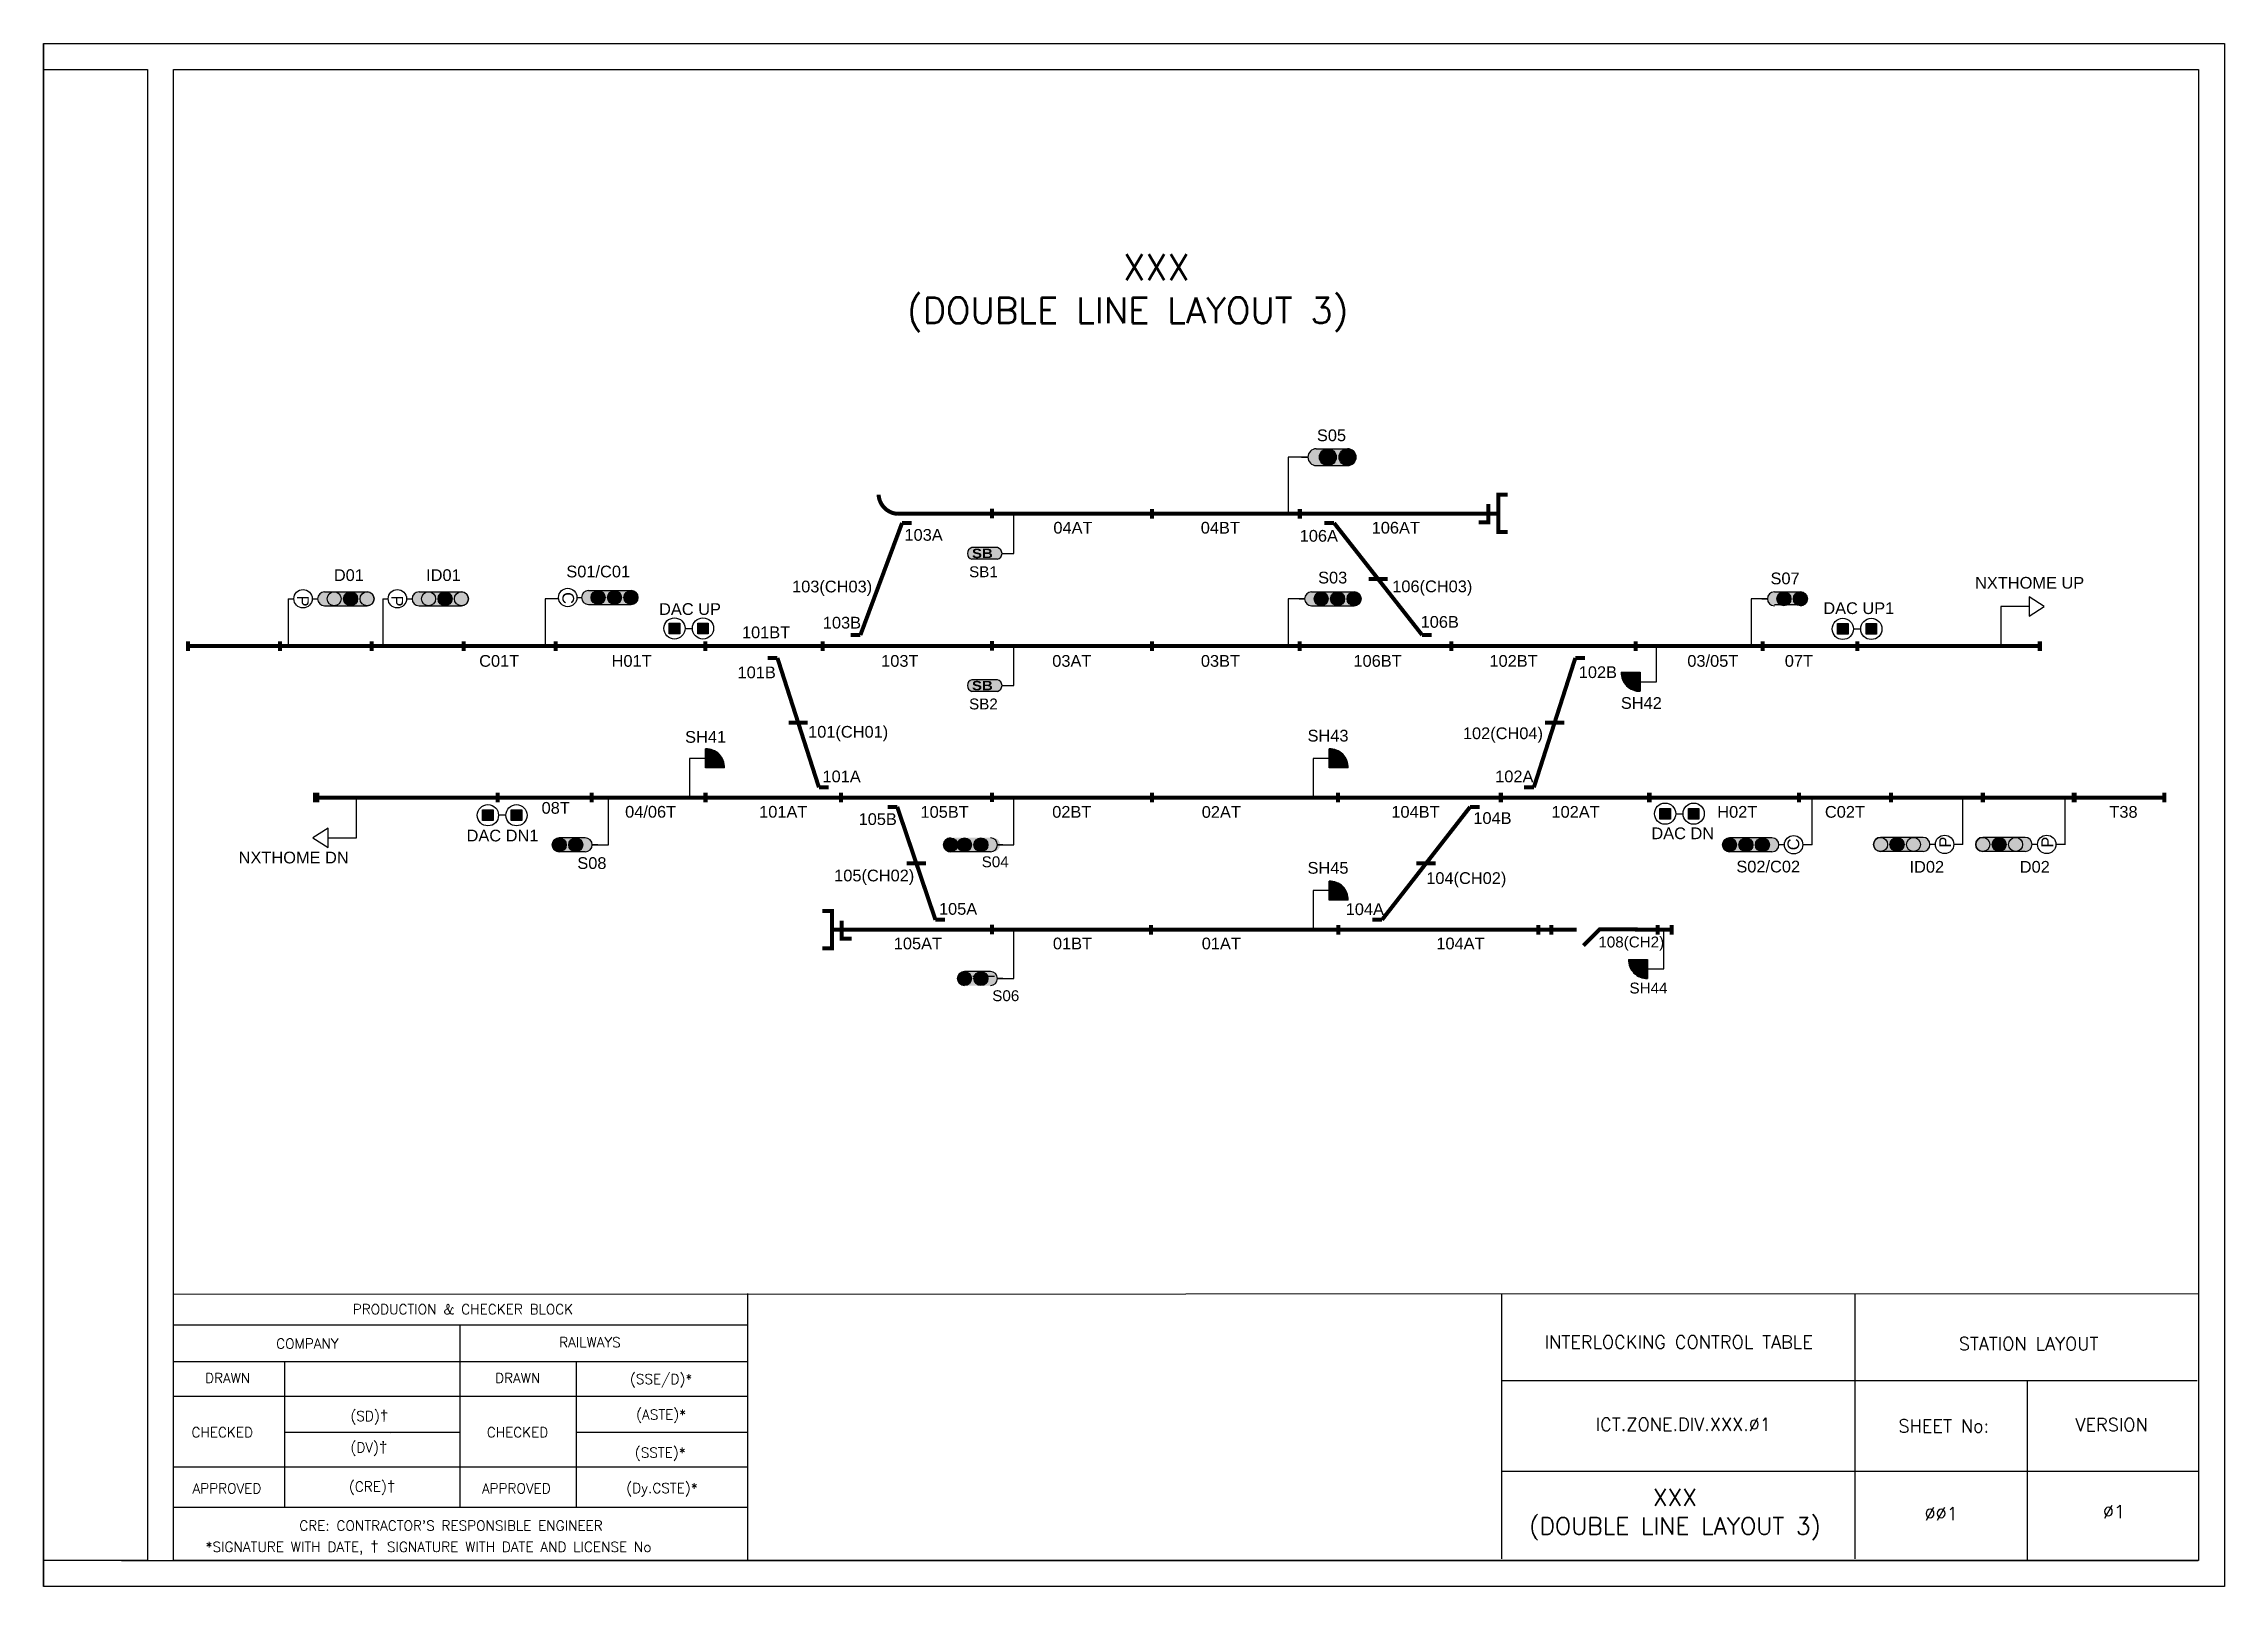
# Model space of a CAD drawing. Header units: inches. Extents: x -19 to 1640, y 39 to 741.
# Drawn here: x 1220.5 to 1640.5, y 439.5 to 736.5 of the extents above; entities that cross this region are included whole.
import ezdxf
from ezdxf.enums import TextEntityAlignment as Align

# ---------------------------------------------------------------- set-up
doc = ezdxf.new("R2010")
doc.units = ezdxf.units.IN
doc.header["$MEASUREMENT"] = 0
doc.layers.add('DIM', color=7, linetype='Continuous')
doc.styles.add('ARIAL', font='arial.ttf')
doc.styles.add('ROMANS', font='romans.shx', dxfattribs={"height": 2})

msp = doc.modelspace()

# ---------------------------------------------------------------- texts
at = {"style": 'ROMANS'}
for s, p in [('PRODUCTION & CHECKER BLOCK', (1301.26, 492.88)), ('COMPANY', (1271.29, 486.26)), ('RAILWAYS', (1325.71, 486.52)), ('DRAWN', (1255.94, 479.64)), ('DRAWN', (1311.8, 479.64)), ('(SSE/D)*', (1339.41, 479.44)), ('(ASTE)*', (1339.41, 472.61)), ('CHECKED', (1254.89, 469.19)), ('CHECKED', (1311.76, 469.19)), ('(SSTE)*', (1339.24, 465.28)), ('APPROVED', (1255.79, 458.39)), ('APPROVED', (1311.53, 458.39)), ('(Dy.CSTE)*', (1339.58, 458.46)), ("CRE: CONTRACTOR'S RESPONSIBLE ENGINEER", (1298.95, 451.23))]:
    msp.add_text(s, height=1.92, dxfattribs=at).set_placement(p, align=Align.MIDDLE_CENTER)
at = {"lineweight": -2, "style": 'ROMANS'}
for s, p in [('INTERLOCKING CONTROL TABLE', (1535.4, 486.55)), ('STATION LAYOUT', (1602.79, 486.23)), ('ICT.ZONE.DIV.XXX.Ø1', (1536.29, 470.71)), ('SHEET No:', (1586.46, 470.41)), ('VERSION', (1618.77, 470.64)), ('ØØ1 ', (1586.81, 453.55)), ('Ø1', (1619.23, 453.92))]:
    msp.add_text(s, height=2.5, dxfattribs=at).set_placement(p, align=Align.MIDDLE_CENTER)
at = {"color": 7, "insert": (1363.76, 696), "char_height": 4.993, "width": 142.1179, "attachment_point": 1, "style": 'ROMANS'}
msp.add_mtext('\\pi64.63937;XXX\\P\\pi23.03106;(DOUBLE LINE LAYOUT 3)', dxfattribs=at)
at = {"char_height": 1.92, "attachment_point": 1, "style": 'ROMANS'}
for s, width, insert in [('(SD){\\fArial|b0|i0|c0|p34;\\H1.08333x;†}', 8.1172, (1279.57, 473.44)), ('(DV){\\fArial|b0|i0|c0|p34;\\H1.08333x;†}', 8.1172, (1279.57, 467.39)), ('(CRE){\\fArial|b0|i0|c0|p34;\\H1.08333x;†}', 8.1172, (1279.28, 459.85)), ('\\pi-5.76,l9.6,t9.6;*SIGNATURE WITH DATE, {\\fArial|b0|i0|c0|p34;\\H1.08333x;†  }SIGNATURE WITH DATE AND LICENSE No', 104.6362, (1247.87, 448.25))]:
    msp.add_mtext_dynamic_manual_height_columns(s, width=width, gutter_width=12.5, heights=[0], dxfattribs=dict(at, insert=insert))
at = {"insert": (1534.7, 458.31), "char_height": 3.3, "width": 68.7221, "attachment_point": 2, "style": 'ROMANS'}
msp.add_mtext('XXX\\P(DOUBLE LINE LAYOUT 3)', dxfattribs=at)
at = {"layer": 'DIM', "color": 5, "line_spacing_factor": 0.9, "style": 'ARIAL'}
for s, insert, char_height, width, attachment_point in [('\\pi3.7307;S05', (1461.99, 662.25), 2.2575, 12.8049, 1), ('\\pi0.59685;103A', (1385.69, 643.08), 2.2575, 8.2203, 1), ('\\pi0.43824;04AT', (1414.53, 644.46), 2.2575, 8.2203, 1), ('\\pi0.43824;04BT', (1442.91, 644.46), 2.2575, 8.2203, 1), ('\\pi0.59685;106A', (1461.81, 642.9), 2.2575, 8.2203, 1), ('\\pi-0.33249;106AT', (1476.6, 644.46), 2.2575, 8.2203, 1), ('\\pi4.78867;ID01', (1289.37, 635.33), 2.2575, 15.3658, 1), ('\\pi0.62626;S01/C01', (1320.54, 636.03), 2.2575, 12.8049, 1), ('SB1', (1404.26, 635.9), 2.094, 6.7619, 3), ('\\pi3.73917;S03', (1462.21, 634.86), 2.2575, 12.8049, 1), ('\\pi5.01966;S07', (1548.06, 634.7), 2.2575, 15.3658, 1), ('103(CH03)', (1364.64, 633.14), 2.257, 8.2203, 1), ('106(CH03)', (1480.23, 633.17), 2.257, 8.2203, 1), ('\\pi0.06224;NXTHOME UP', (1592.41, 633.86), 2.2575, 20.7731, 1), ('\\pi1.06492;DAC UP', (1337.96, 628.8), 2.2575, 13.6653, 1), ('\\pi0.68308;103B', (1369.88, 626.18), 2.2575, 8.2203, 1), ('\\pi0.68308;106B', (1485.01, 626.33), 2.2575, 8.2203, 1), ('\\pi2.44854;DAC UP1', (1560.8, 628.97), 2.2575, 17.7445, 1), ('\\pi-0.33249;101BT', (1355.32, 624.32), 2.2575, 8.2203, 1), ('\\pi0.36432;C01T', (1304.01, 618.82), 2.2575, 8.2203, 1), ('\\pi0.41206;H01T', (1329.47, 618.82), 2.2575, 8.2203, 1), ('\\pi0.71927;103T', (1381.08, 618.82), 2.2575, 8.2203, 1), ('\\pi0.43824;03AT', (1414.31, 618.82), 2.2575, 8.2203, 1), ('\\pi0.43824;03BT', (1442.93, 618.82), 2.2575, 8.2203, 1), ('\\pi-0.33249;106BT', (1473.09, 618.82), 2.2575, 8.2203, 1), ('\\pi-0.33249;102BT', (1499.28, 618.82), 2.2575, 8.2203, 1), ('\\pi-0.70206;03/05T', (1537.76, 618.82), 2.2575, 8.2203, 1), ('\\pi1.48999;07T', (1554.34, 618.82), 2.2575, 8.2203, 1), ('\\pi0.68308;101B', (1353.46, 614.32), 2.2575, 8.2203, 7), ('102B', (1523.51, 614.36), 2.257, 8.2203, 9), ('SB2', (1404.26, 610.45), 2.094, 6.7619, 3), ('\\pi0.31966;SH42', (1523.94, 610.72), 2.2575, 8.2203, 1), ('101(CH01)', (1367.73, 602.23), 2.257, 8.2203, 7), ('102(CH04)', (1509.26, 601.95), 2.257, 8.2203, 9), ('\\pi0.52601;SH41', (1343.51, 601.9), 2.2575, 8.2203, 7), ('\\pi0.30811;SH43', (1463.61, 602.14), 2.2575, 8.2203, 7), ('\\pi0.59685;101A', (1369.9, 594.29), 2.2575, 8.2203, 7), ('102A', (1507.42, 594.29), 2.257, 8.2203, 9), ('\\pi-0.34061;08T', (1316.74, 588.24), 2.2575, 4.5591, 7), ('\\pi-0.70206;04/06T', (1333.19, 587.48), 2.2575, 8.2203, 7), ('\\pi-0.33249;101AT', (1358.63, 587.48), 2.2575, 8.2203, 7), ('\\pi0.68308;105B', (1376.77, 586.07), 2.2575, 8.2203, 7), ('\\pi-0.33249;105BT', (1389.71, 587.46), 2.2575, 8.2203, 7), ('\\pi0.43824;02BT', (1414.3, 587.47), 2.2575, 8.2203, 7), ('\\pi0.43824;02AT', (1443.1, 587.45), 2.2575, 8.2203, 7), ('\\pi-0.33249;104BT', (1480.39, 587.47), 2.2575, 8.2203, 7), ('104B', (1503.21, 586.27), 2.257, 8.2203, 9), ('\\pi-0.33249;102AT', (1511.23, 587.47), 2.2575, 8.2203, 7), ('\\pi1.23408;H02T', (1541.59, 587.47), 2.2575, 9.8643, 7), ('\\pi1.18635;C02T', (1562.37, 587.47), 2.2575, 9.8643, 7), ('\\pi2.32126;T38', (1616.02, 587.47), 2.2575, 9.8643, 7), ('DAC DN1', (1315.79, 582.91), 2.257, 14.3038, 9), ('DAC DN', (1542.22, 583.34), 2.257, 14.0024, 9), ('S08', (1328.89, 577.61), 2.257, 12.8049, 9), ('S04', (1406.36, 577.94), 2.094, 12.8049, 9), ('105(CH02)', (1372.75, 574.57), 2.257, 8.2203, 7), ('\\pi0.29964;SH45', (1463.61, 576.69), 2.2575, 8.2203, 7), ('104(CH02)', (1502.2, 574.07), 2.257, 8.2203, 9), ('S02/C02', (1558.77, 576.94), 2.257, 15.3658, 9), ('ID02', (1586.51, 576.89), 2.257, 15.3658, 9), ('\\pi0.59685;105A', (1392.33, 568.79), 2.2575, 8.2203, 7), ('104A', (1478.63, 568.73), 2.257, 8.2203, 9), ('\\pi-0.33249;105AT', (1384.56, 562.13), 2.2575, 8.2203, 7), ('\\pi0.43824;01BT', (1414.44, 562.13), 2.2575, 8.2203, 7), ('\\pi0.43824;01AT', (1443.1, 562.13), 2.2575, 8.2203, 7), ('\\pi-0.33249;104AT', (1489.05, 562.13), 2.2575, 8.2203, 7), ('\\pi-2.01744;108(CH2)', (1521.94, 561.9), 2.0937, 8.2203, 7), ('\\pi0.58826;SH44', (1525.33, 555.76), 2.0937, 8.2203, 1), ('S06', (1408.4, 552.16), 2.094, 12.8049, 9)]:
    msp.add_mtext(s, dxfattribs=dict(at, insert=insert, char_height=char_height, width=width, attachment_point=attachment_point))
at = {"layer": 'DIM', "color": 1, "char_height": 1.806, "width": 2.8826, "attachment_point": 9, "line_spacing_factor": 0.9, "style": 'ARIAL'}
for insert in [(1403.3, 637.46), (1403.3, 612.01)]:
    msp.add_mtext('{\\fArial Black|b0|i0|c0|p34;\\C2;SB}', dxfattribs=dict(at, insert=insert))
at = {"layer": 'DIM', "color": 5, "width": 15.3658, "style": 'ARIAL'}
for s, insert, char_height, attachment_point in [('\\pi5.20137;D01', (1271.19, 635.33), 2.2575, 1), ('D02', (1606.87, 576.89), 2.257, 9)]:
    msp.add_mtext(s, dxfattribs=dict(at, insert=insert, char_height=char_height, attachment_point=attachment_point))
at = {"layer": 'DIM', "color": 5, "char_height": 2.2575, "width": 5.0792, "attachment_point": 1, "style": 'ARIAL'}
for s, insert, rotation in [('\\pi1.67801;P', (1271.56, 631.94), 270), ('\\pi1.67801;P', (1289.73, 631.94), 270), ('\\pi1.54173;C', (1322.65, 632.47), 270), ('\\pi1.54173;C', (1556.35, 579.7), 90), ('\\pi1.67801;P', (1585.58, 580.07), 90), ('\\pi1.67801;P', (1605.26, 580.07), 90)]:
    msp.add_mtext(s, dxfattribs=dict(at, insert=insert, rotation=rotation))
at = {"layer": 'DIM', "color": 5, "insert": (1279.25, 578.68), "char_height": 2.257, "attachment_point": 9, "line_spacing_factor": 0.9, "style": 'ARIAL'}
msp.add_mtext('NXTHOME DN', dxfattribs=at)

# ---------------------------------------------------------------- blocks, each defined once
blk = doc.blocks.new('A$C1B685902')
at = {"color": 7}
blk.add_line((0, 297), (0, 0), dxfattribs=at)
for points in [[(0, 297), (420, 297), (420, 0), (0, 0)], [(25, 292), (415, 292), (415, 5), (25, 5)]]:
    blk.add_lwpolyline(points, close=True, dxfattribs=at)
blk.add_lwpolyline([(0, 292), (20, 292), (20, 5), (0, 5)], dxfattribs=at)

# ---------------------------------------------------------------- hatches: boundary and pattern name
at = {"true_color": 0x000000}
h = msp.add_hatch(color=18, dxfattribs=at)
h.dxf.hatch_style = 1
h.paths.add_polyline_path([(1465.6, 658.55, 1), (1465.63, 655.3), (1471.62, 655.3, 1), (1471.6, 658.55)])
h = msp.add_hatch(color=1)
h.dxf.hatch_style = 1
h.paths.add_polyline_path([(1469.43, 656.92, 1), (1466.19, 656.92, 1)])
h = msp.add_hatch(color=2)
h.dxf.hatch_style = 1
h.paths.add_polyline_path([(1469.99, 656.92, 1), (1473.24, 656.92, 1)])
h = msp.add_hatch(color=256)
h.dxf.hatch_style = 1
h.paths.add_polyline_path([(1404.18, 637.28, 0.79433), (1404.18, 639.5), (1399.28, 639.5, 0.79433), (1399.28, 637.28)])
h = msp.add_hatch(color=18, dxfattribs=at)
h.dxf.hatch_style = 1
h.paths.add_polyline_path([(1274.61, 631, 1), (1274.63, 628.3), (1282.8, 628.3, 1), (1282.78, 631)])
h = msp.add_hatch(color=2)
h.dxf.hatch_style = 1
h.paths.add_polyline_path([(1275.1, 629.65, 1), (1277.81, 629.65, 1)])
h.paths.add_polyline_path([(1284.14, 629.65, 1), (1281.44, 629.65, 1)])
h = msp.add_hatch(color=3)
h.dxf.hatch_style = 1
h.paths.add_polyline_path([(1278.27, 629.65, 1), (1280.97, 629.65, 1)])
h = msp.add_hatch(color=18, dxfattribs=at)
h.dxf.hatch_style = 1
h.paths.add_polyline_path([(1292.79, 631, 1), (1292.81, 628.3), (1300.97, 628.3, 1), (1300.95, 631)])
h = msp.add_hatch(color=2)
h.dxf.hatch_style = 1
h.paths.add_polyline_path([(1293.28, 629.65, 1), (1295.98, 629.65, 1)])
h.paths.add_polyline_path([(1302.32, 629.65, 1), (1299.61, 629.65, 1)])
h = msp.add_hatch(color=3)
h.dxf.hatch_style = 1
h.paths.add_polyline_path([(1296.44, 629.65, 1), (1299.15, 629.65, 1)])
h = msp.add_hatch(color=18, dxfattribs=at)
h.dxf.hatch_style = 1
h.paths.add_polyline_path([(1325.43, 631.25, 1), (1325.46, 628.54), (1333.62, 628.54, 1), (1333.6, 631.25)])
h = msp.add_hatch(color=18, dxfattribs=at)
h.dxf.hatch_style = 1
h.paths.add_polyline_path([(1325.43, 631.25, 1), (1325.46, 628.54), (1333.62, 628.54, 1), (1333.6, 631.25)])
h = msp.add_hatch(color=2)
h.dxf.hatch_style = 1
h.paths.add_polyline_path([(1325.92, 629.9, 1), (1328.63, 629.9, 1)])
h.paths.add_polyline_path([(1334.96, 629.9, 1), (1332.26, 629.9, 1)])
h = msp.add_hatch(color=1)
h.dxf.hatch_style = 1
h.paths.add_polyline_path([(1325.92, 629.9, 1), (1328.63, 629.9, 1)])
h = msp.add_hatch(color=3)
h.dxf.hatch_style = 1
h.paths.add_polyline_path([(1329.09, 629.9, 1), (1331.8, 629.9, 1)])
h = msp.add_hatch(color=2)
h.dxf.hatch_style = 1
h.paths.add_polyline_path([(1329.09, 629.9, 1), (1331.8, 629.9, 1)])
h = msp.add_hatch(color=3)
h.dxf.hatch_style = 1
h.paths.add_polyline_path([(1332.26, 629.9, 1), (1334.96, 629.9, 1)])
h = msp.add_hatch(color=18, dxfattribs=at)
h.dxf.hatch_style = 1
h.paths.add_polyline_path([(1464.7, 631, 1), (1464.72, 628.3), (1472.89, 628.3, 1), (1472.87, 631)])
h = msp.add_hatch(color=1)
h.dxf.hatch_style = 1
h.paths.add_polyline_path([(1467.9, 629.65, 1), (1465.19, 629.65, 1)])
h = msp.add_hatch(color=2)
h.dxf.hatch_style = 1
h.paths.add_polyline_path([(1468.36, 629.65, 1), (1471.06, 629.65, 1)])
h = msp.add_hatch(color=3)
h.dxf.hatch_style = 1
h.paths.add_polyline_path([(1471.53, 629.65, 1), (1474.23, 629.65, 1)])
h = msp.add_hatch(color=18, dxfattribs=at)
h.dxf.hatch_style = 1
h.paths.add_polyline_path([(1553.82, 631, 1), (1553.84, 628.3), (1558.84, 628.3, 1), (1558.82, 631)])
h = msp.add_hatch(color=1)
h.dxf.hatch_style = 1
h.paths.add_polyline_path([(1557.01, 629.65, 1), (1554.3, 629.65, 1)])
h = msp.add_hatch(color=3)
h.dxf.hatch_style = 1
h.paths.add_polyline_path([(1557.47, 629.65, 1), (1560.18, 629.65, 1)])
h = msp.add_hatch(color=5)
h.dxf.hatch_style = 1
h.paths.add_polyline_path([(1343.01, 622.91), (1343.01, 624.97), (1340.97, 624.97), (1340.97, 622.91)])
h = msp.add_hatch(color=5)
h.dxf.hatch_style = 1
h.paths.add_polyline_path([(1348.5, 622.91), (1348.5, 624.97), (1346.46, 624.97), (1346.46, 622.91)])
h = msp.add_hatch(color=5)
h.dxf.hatch_style = 1
h.paths.add_polyline_path([(1568.02, 622.82), (1568.02, 624.88), (1565.98, 624.88), (1565.98, 622.82)])
h = msp.add_hatch(color=5)
h.dxf.hatch_style = 1
h.paths.add_polyline_path([(1573.51, 622.82), (1573.51, 624.88), (1571.47, 624.88), (1571.47, 622.82)])
h = msp.add_hatch(color=256)
h.dxf.hatch_style = 1
h.paths.add_polyline_path([(1404.18, 611.83, 0.79433), (1404.18, 614.05), (1399.28, 614.05, 0.79433), (1399.28, 611.83)])
h = msp.add_hatch(color=256)
h.dxf.hatch_style = 1
h.paths.add_polyline_path([(1524.34, 615.51, 0.432111), (1527.99, 611.84), (1527.99, 615.51)])
h = msp.add_hatch(color=2)
h.dxf.hatch_style = 1
h.paths.add_polyline_path([(1526.15, 613.89, 1), (1524.93, 613.89, 1)])
h = msp.add_hatch(color=2)
h.dxf.hatch_style = 1
h.paths.add_polyline_path([(1527.71, 614.28, 1), (1526.49, 614.28, 1)])
h = msp.add_hatch(color=2)
h.dxf.hatch_style = 1
h.paths.add_polyline_path([(1527.71, 612.75, 1), (1526.49, 612.75, 1)])
h = msp.add_hatch(color=256)
h.dxf.hatch_style = 1
h.paths.add_polyline_path([(1351.64, 597.09, 0.432111), (1347.98, 600.76), (1347.98, 597.09)])
h = msp.add_hatch(color=256)
h.dxf.hatch_style = 1
h.paths.add_polyline_path([(1471.73, 597.09, 0.432111), (1468.08, 600.76), (1468.08, 597.09)])
h = msp.add_hatch(color=2)
h.dxf.hatch_style = 1
h.paths.add_polyline_path([(1349.49, 599.86, 1), (1348.27, 599.86, 1)])
h = msp.add_hatch(color=2)
h.dxf.hatch_style = 1
h.paths.add_polyline_path([(1349.49, 598.32, 1), (1348.27, 598.32, 1)])
h = msp.add_hatch(color=2)
h.dxf.hatch_style = 1
h.paths.add_polyline_path([(1351.05, 598.71, 1), (1349.83, 598.71, 1)])
h = msp.add_hatch(color=2)
h.dxf.hatch_style = 1
h.paths.add_polyline_path([(1469.58, 599.85, 1), (1468.36, 599.85, 1)])
h = msp.add_hatch(color=2)
h.dxf.hatch_style = 1
h.paths.add_polyline_path([(1469.58, 598.31, 1), (1468.36, 598.31, 1)])
h = msp.add_hatch(color=2)
h.dxf.hatch_style = 1
h.paths.add_polyline_path([(1471.14, 598.71, 1), (1469.92, 598.71, 1)])
h = msp.add_hatch(color=5)
h.dxf.hatch_style = 1
h.paths.add_polyline_path([(1305.04, 589.01), (1305.04, 586.95), (1307.08, 586.95), (1307.08, 589.01)])
h = msp.add_hatch(color=5)
h.dxf.hatch_style = 1
h.paths.add_polyline_path([(1310.54, 589.01), (1310.54, 586.95), (1312.58, 586.95), (1312.58, 589.01)])
h = msp.add_hatch(color=5)
h.dxf.hatch_style = 1
h.paths.add_polyline_path([(1531.76, 589.3), (1531.76, 587.25), (1533.8, 587.25), (1533.8, 589.3)])
h = msp.add_hatch(color=5)
h.dxf.hatch_style = 1
h.paths.add_polyline_path([(1537.26, 589.3), (1537.26, 587.25), (1539.3, 587.25), (1539.3, 589.3)])
h = msp.add_hatch(color=18, dxfattribs=at)
h.dxf.hatch_style = 1
h.paths.add_polyline_path([(1324.81, 580.94, 1), (1324.79, 583.65), (1319.79, 583.65, 1), (1319.81, 580.94)])
h = msp.add_hatch(color=3)
h.dxf.hatch_style = 1
h.paths.add_polyline_path([(1321.15, 582.29, 1), (1318.44, 582.29, 1)])
h = msp.add_hatch(color=1)
h.dxf.hatch_style = 1
h.paths.add_polyline_path([(1321.61, 582.29, 1), (1324.32, 582.29, 1)])
h = msp.add_hatch(color=18, dxfattribs=at)
h.dxf.hatch_style = 1
h.paths.add_polyline_path([(1395.17, 580.94, -1), (1395.19, 583.65), (1403.36, 583.65, -1), (1403.33, 580.94)])
h = msp.add_hatch(color=3)
h.dxf.hatch_style = 1
h.paths.add_polyline_path([(1396.53, 582.29, 1), (1393.83, 582.29, 1)])
h = msp.add_hatch(color=2)
h.dxf.hatch_style = 1
h.paths.add_polyline_path([(1399.2, 582.29, 1), (1396.5, 582.29, 1)])
h = msp.add_hatch(color=1)
h.dxf.hatch_style = 1
h.paths.add_polyline_path([(1399.66, 582.29, 1), (1402.37, 582.29, 1)])
h = msp.add_hatch(color=18, dxfattribs=at)
h.dxf.hatch_style = 1
h.paths.add_polyline_path([(1553.36, 580.94, 1), (1553.34, 583.65), (1545.17, 583.65, 1), (1545.2, 580.94)])
h = msp.add_hatch(color=2)
h.dxf.hatch_style = 1
h.paths.add_polyline_path([(1552.87, 582.29, 1), (1550.17, 582.29, 1)])
h.paths.add_polyline_path([(1543.83, 582.29, 1), (1546.54, 582.29, 1)])
h = msp.add_hatch(color=18, dxfattribs=at)
h.dxf.hatch_style = 1
h.paths.add_polyline_path([(1553.36, 580.94, 1), (1553.34, 583.65), (1545.17, 583.65, 1), (1545.2, 580.94)])
h = msp.add_hatch(color=3)
h.dxf.hatch_style = 1
h.paths.add_polyline_path([(1546.54, 582.29, 1), (1543.83, 582.29, 1)])
h = msp.add_hatch(color=3)
h.dxf.hatch_style = 1
h.paths.add_polyline_path([(1549.71, 582.29, 1), (1547, 582.29, 1)])
h = msp.add_hatch(color=2)
h.dxf.hatch_style = 1
h.paths.add_polyline_path([(1549.71, 582.29, 1), (1547, 582.29, 1)])
h = msp.add_hatch(color=1)
h.dxf.hatch_style = 1
h.paths.add_polyline_path([(1552.87, 582.29, 1), (1550.17, 582.29, 1)])
h = msp.add_hatch(color=18, dxfattribs=at)
h.dxf.hatch_style = 1
h.paths.add_polyline_path([(1582.45, 581.01, 1), (1582.43, 583.71), (1574.26, 583.71, 1), (1574.28, 581.01)])
h = msp.add_hatch(color=2)
h.dxf.hatch_style = 1
h.paths.add_polyline_path([(1581.96, 582.36, 1), (1579.25, 582.36, 1)])
h.paths.add_polyline_path([(1572.92, 582.36, 1), (1575.62, 582.36, 1)])
h = msp.add_hatch(color=3)
h.dxf.hatch_style = 1
h.paths.add_polyline_path([(1578.79, 582.36, 1), (1576.09, 582.36, 1)])
h = msp.add_hatch(color=18, dxfattribs=at)
h.dxf.hatch_style = 1
h.paths.add_polyline_path([(1602.13, 581.01, 1), (1602.11, 583.71), (1593.94, 583.71, 1), (1593.96, 581.01)])
h = msp.add_hatch(color=2)
h.dxf.hatch_style = 1
h.paths.add_polyline_path([(1601.64, 582.36, 1), (1598.93, 582.36, 1)])
h.paths.add_polyline_path([(1592.6, 582.36, 1), (1595.3, 582.36, 1)])
h = msp.add_hatch(color=3)
h.dxf.hatch_style = 1
h.paths.add_polyline_path([(1598.47, 582.36, 1), (1595.77, 582.36, 1)])
h = msp.add_hatch(color=256)
h.dxf.hatch_style = 1
h.paths.add_polyline_path([(1471.73, 571.63, 0.432111), (1468.08, 575.31), (1468.08, 571.63)])
h = msp.add_hatch(color=2)
h.dxf.hatch_style = 1
h.paths.add_polyline_path([(1469.58, 574.4, 1), (1468.36, 574.4, 1)])
h = msp.add_hatch(color=2)
h.dxf.hatch_style = 1
h.paths.add_polyline_path([(1469.58, 572.86, 1), (1468.36, 572.86, 1)])
h = msp.add_hatch(color=2)
h.dxf.hatch_style = 1
h.paths.add_polyline_path([(1471.14, 573.26, 1), (1469.92, 573.26, 1)])
h = msp.add_hatch(color=256)
h.dxf.hatch_style = 1
h.paths.add_polyline_path([(1525.74, 560.22, 0.432111), (1529.4, 556.55), (1529.4, 560.22)])
h = msp.add_hatch(color=2)
h.dxf.hatch_style = 1
h.paths.add_polyline_path([(1527.56, 558.6, 1), (1526.34, 558.6, 1)])
h = msp.add_hatch(color=2)
h.dxf.hatch_style = 1
h.paths.add_polyline_path([(1529.12, 558.99, 1), (1527.89, 558.99, 1)])
h = msp.add_hatch(color=18, dxfattribs=at)
h.dxf.hatch_style = 1
h.paths.add_polyline_path([(1402.86, 555.19, 1), (1402.84, 557.89), (1397.84, 557.89, 1), (1397.86, 555.19)])
h = msp.add_hatch(color=2)
h.dxf.hatch_style = 1
h.paths.add_polyline_path([(1399.2, 556.54, 1), (1396.49, 556.54, 1)])
h = msp.add_hatch(color=1)
h.dxf.hatch_style = 1
h.paths.add_polyline_path([(1399.66, 556.54, 1), (1402.37, 556.54, 1)])
h = msp.add_hatch(color=2)
h.dxf.hatch_style = 1
h.paths.add_polyline_path([(1529.12, 557.46, 1), (1527.89, 557.46, 1)])

# ---------------------------------------------------------------- linework, layer by layer
at = {"color": 5}
for p, q in [((1463.99, 656.92), (1460.21, 656.92)), ((1460.21, 656.92), (1460.21, 646.01)), ((1462.73, 656.92), (1463.99, 656.92)), ((1407.35, 638.39), (1407.35, 646.01)), ((1405.07, 638.39), (1407.35, 638.39)), ((1602.88, 630.04), (1602.88, 626.33)), ((1605.8, 628.19), (1602.88, 630.04)), ((1267.62, 629.65), (1267.62, 620.56)), ((1267.62, 629.65), (1268.68, 629.65)), ((1272.22, 629.65), (1273.27, 629.65)), ((1285.8, 629.65), (1285.8, 620.56)), ((1285.8, 629.65), (1286.85, 629.65)), ((1290.39, 629.65), (1291.44, 629.65)), ((1319.69, 629.65), (1317.07, 629.65)), ((1319.69, 629.65), (1317.07, 629.65)), ((1317.07, 629.65), (1317.07, 620.56)), ((1317.07, 628.13), (1317.07, 620.56)), ((1323.21, 629.9), (1324.09, 629.9)), ((1323.21, 629.9), (1324.09, 629.9)), ((1463.36, 629.65), (1460.21, 629.65)), ((1460.21, 629.65), (1460.21, 620.56)), ((1462.31, 629.65), (1463.36, 629.65)), ((1552.47, 629.65), (1549.33, 629.65)), ((1549.33, 629.65), (1549.33, 620.56)), ((1551.42, 629.65), (1552.47, 629.65)), ((1602.88, 628.19), (1597.42, 628.19)), ((1597.42, 628.19), (1597.42, 620.56)), ((1602.88, 626.33), (1605.8, 628.19)), ((1344.03, 623.94), (1345.44, 623.94)), ((1569.04, 623.85), (1570.45, 623.85)), ((1407.35, 612.94), (1407.35, 620.56)), ((1531.1, 613.68), (1531.1, 620.56)), ((1527.99, 613.68), (1531.1, 613.68)), ((1405.07, 612.94), (1407.35, 612.94)), ((1344.88, 598.93), (1344.88, 591.38)), ((1347.98, 598.93), (1344.88, 598.93)), ((1464.97, 598.92), (1464.97, 591.38)), ((1468.08, 598.92), (1464.97, 598.92)), ((1280.73, 583.62), (1280.73, 591.24)), ((1329.3, 582.29), (1329.3, 591.38)), ((1407.35, 583.76), (1407.35, 591.38)), ((1407.35, 582.29), (1407.35, 591.38)), ((1534.82, 588.28), (1536.24, 588.28)), ((1561.07, 582.29), (1561.07, 591.38)), ((1561.07, 582.29), (1561.07, 591.38)), ((1590.15, 582.36), (1590.15, 591.45)), ((1609.83, 582.29), (1609.83, 591.38)), ((1275.27, 585.47), (1272.35, 583.62)), ((1275.27, 581.76), (1275.27, 585.47)), ((1309.52, 587.98), (1308.1, 587.98)), ((1272.35, 583.62), (1275.27, 581.76)), ((1275.27, 583.62), (1280.73, 583.62)), ((1326.15, 582.29), (1329.3, 582.29)), ((1327.2, 582.29), (1326.15, 582.29)), ((1404.2, 582.29), (1407.35, 582.29)), ((1405.25, 582.29), (1404.2, 582.29)), ((1555.76, 582.29), (1554.7, 582.29)), ((1555.76, 582.29), (1554.7, 582.29)), ((1561.07, 582.29), (1559.3, 582.29)), ((1584.84, 582.36), (1583.79, 582.36)), ((1590.15, 582.36), (1588.38, 582.36)), ((1604.52, 582.36), (1603.47, 582.36)), ((1609.83, 582.36), (1608.06, 582.36)), ((1464.97, 573.47), (1464.97, 565.93)), ((1468.08, 573.47), (1464.97, 573.47)), ((1407.35, 556.54), (1407.35, 565.63)), ((1532.51, 558.39), (1532.51, 565.93)), ((1404.2, 556.54), (1407.35, 556.54)), ((1405.25, 556.54), (1404.2, 556.54)), ((1529.4, 558.39), (1532.51, 558.39))]:
    msp.add_line(p, q, dxfattribs=at)
for p, q in [((1465.6, 658.55), (1471.62, 658.55)), ((1465.6, 655.3), (1471.62, 655.3)), ((1404.18, 639.5), (1399.28, 639.5)), ((1404.18, 637.28), (1399.28, 637.28)), ((1274.61, 631), (1282.8, 631)), ((1292.79, 631), (1300.97, 631)), ((1325.43, 631.25), (1333.62, 631.25)), ((1325.43, 631.25), (1333.62, 631.25)), ((1464.7, 631), (1472.89, 631)), ((1553.82, 631), (1558.84, 631)), ((1274.61, 628.3), (1282.8, 628.3)), ((1292.79, 628.3), (1300.97, 628.3)), ((1325.43, 628.54), (1333.62, 628.54)), ((1325.43, 628.54), (1333.62, 628.54)), ((1464.7, 628.3), (1472.89, 628.3)), ((1553.82, 628.52), (1558.84, 628.52)), ((1404.18, 614.05), (1399.28, 614.05)), ((1524.34, 615.51), (1527.99, 615.51)), ((1527.99, 615.51), (1527.99, 611.84)), ((1404.18, 611.83), (1399.28, 611.83)), ((1347.98, 597.09), (1347.98, 600.76)), ((1468.08, 597.09), (1468.08, 600.76)), ((1351.64, 597.09), (1347.98, 597.09)), ((1471.73, 597.09), (1468.08, 597.09)), ((1324.81, 583.65), (1319.79, 583.65)), ((1324.81, 580.94), (1319.79, 580.94)), ((1402.86, 580.94), (1394.67, 580.94)), ((1553.36, 583.65), (1545.17, 583.65)), ((1553.36, 583.65), (1545.17, 583.65)), ((1553.36, 580.94), (1545.17, 580.94)), ((1553.36, 580.94), (1545.17, 580.94)), ((1582.45, 583.71), (1574.26, 583.71)), ((1582.45, 581.01), (1574.26, 581.01)), ((1602.13, 583.71), (1593.94, 583.71)), ((1602.13, 581.01), (1593.94, 581.01)), ((1468.08, 571.63), (1468.08, 575.31)), ((1471.73, 571.63), (1468.08, 571.63)), ((1525.74, 560.22), (1529.4, 560.22)), ((1529.4, 560.22), (1529.4, 556.55)), ((1402.86, 557.89), (1397.84, 557.89)), ((1403.6, 556.93), (1399.42, 556.93)), ((1245.49, 495.8), (1635.47, 495.88)), ((1356.08, 495.88), (1356.08, 444.53)), ((1278.72, 489.82), (1245.47, 489.82)), ((1356.08, 489.81), (1278.72, 489.82)), ((1300.68, 489.82), (1300.68, 454.72)), ((1278.72, 482.78), (1245.47, 482.78)), ((1266.92, 454.73), (1266.92, 482.78)), ((1356.08, 482.77), (1278.72, 482.78)), ((1323.12, 454.72), (1323.12, 482.78)), ((1602.51, 479.15), (1602.51, 444.53)), ((1278.72, 476.11), (1245.47, 476.11)), ((1356.08, 476.11), (1278.72, 476.11)), ((1300.68, 469.13), (1266.92, 469.13)), ((1287.38, 468.98), (1287.38, 468.98)), ((1356.08, 469.13), (1323.12, 469.13)), ((1278.72, 462.47), (1245.47, 462.47)), ((1356.08, 462.46), (1278.72, 462.47)), ((1278.72, 454.72), (1245.47, 454.73)), ((1356.08, 454.72), (1278.72, 454.72))]:
    msp.add_line(p, q)
at = {"lineweight": -2}
for p, q in [((1501.32, 444.81), (1501.32, 495.88)), ((1501.32, 479.15), (1635.28, 479.15)), ((1501.32, 461.7), (1635.47, 461.7))]:
    msp.add_line(p, q, dxfattribs=at)
at = {"linetype": 'Continuous', "lineweight": -2}
for p, q in [((1569.4, 444.81), (1569.4, 495.88)), ((1235.47, 444.53), (1517.47, 444.53)), ((1235.47, 444.53), (1635.47, 444.53))]:
    msp.add_line(p, q, dxfattribs=at)
at = {"color": 5, "const_width": 0.774}
msp.add_lwpolyline([(1384.9, 646.01, -0.381023), (1381.31, 649.71, -1.188968)], format="xyb", dxfattribs=at)
for points in [[(1403.14, 645.13), (1403.14, 646.98)], [(1433.98, 646.94), (1433.98, 645.09)], [(1462.43, 646.94), (1462.43, 645.09)], [(1498.73, 647.89), (1498.73, 643.99)], [(1502.47, 649.7), (1500.59, 649.7)], [(1500.65, 650.09), (1500.65, 642.14)], [(1385.82, 644.24), (1377.8, 622.68)], [(1384.9, 646.01), (1500.65, 646.01)], [(1385.82, 644.24), (1387.69, 644.24)], [(1469.02, 644.24), (1467.15, 644.24)], [(1469.02, 644.24), (1485.98, 622.68)], [(1498.73, 644.38), (1496.85, 644.38)], [(1502.47, 642.52), (1500.59, 642.52)], [(1475.66, 633.46), (1479.35, 633.46)], [(1248.31, 621.48), (1248.31, 619.63)], [(1266.01, 621.48), (1266.01, 619.63)], [(1283.7, 621.48), (1283.7, 619.63)], [(1301.4, 621.48), (1301.4, 619.63)], [(1319.1, 621.48), (1319.1, 619.63)], [(1347.96, 621.48), (1347.96, 619.63)], [(1370.51, 621.48), (1370.51, 619.63)], [(1377.8, 622.68), (1375.93, 622.68)], [(1403.14, 619.68), (1403.14, 621.53)], [(1433.98, 621.48), (1433.98, 619.63)], [(1462.41, 621.48), (1462.41, 619.63)], [(1485.98, 622.68), (1487.85, 622.68)], [(1491.58, 621.48), (1491.58, 619.63)], [(1527.09, 621.48), (1527.09, 619.63)], [(1551.54, 621.48), (1551.54, 619.63)], [(1569.81, 621.48), (1569.81, 619.63)], [(1604.95, 621.48), (1604.95, 619.63)], [(1248.31, 620.56), (1604.95, 620.56)], [(1361.82, 618.25), (1359.95, 618.25)], [(1369.81, 593.35), (1361.82, 618.25)], [(1507.5, 593.35), (1515.49, 618.25)], [(1515.49, 618.25), (1517.36, 618.25)], [(1367.67, 605.8), (1363.97, 605.8)], [(1509.65, 605.8), (1513.34, 605.8)], [(1272.79, 590.46), (1272.79, 592.31)], [(1273.2, 592.31), (1273.2, 590.46)], [(1307.94, 592.31), (1307.94, 590.46)], [(1326.06, 592.31), (1326.06, 590.46)], [(1347.96, 590.46), (1347.96, 592.31)], [(1347.98, 592.31), (1347.98, 590.46)], [(1369.81, 593.35), (1371.69, 593.35)], [(1374.04, 592.31), (1374.04, 590.46)], [(1403.14, 590.5), (1403.14, 592.35)], [(1433.98, 590.46), (1433.98, 592.31)], [(1469.81, 592.31), (1469.81, 590.46)], [(1501.14, 592.31), (1501.14, 590.46)], [(1507.5, 593.35), (1505.63, 593.35)], [(1529.71, 592.31), (1529.71, 590.46)], [(1529.81, 590.46), (1529.81, 592.31)], [(1558.57, 592.31), (1558.57, 590.46)], [(1576.27, 592.31), (1576.27, 590.46)], [(1593.97, 592.31), (1593.97, 590.45)], [(1611.45, 590.45), (1611.45, 592.3)], [(1611.67, 592.31), (1611.67, 590.45)], [(1628.92, 592.3), (1628.92, 590.45)], [(1272.79, 591.38), (1629.15, 591.38)], [(1384.89, 589.58), (1383.02, 589.58)], [(1392.25, 567.85), (1384.89, 589.58)], [(1478.26, 567.85), (1495.22, 589.58)], [(1495.22, 589.58), (1497.09, 589.58)], [(1390.42, 578.71), (1386.72, 578.71)], [(1484.89, 578.71), (1488.58, 578.71)], [(1370.48, 569.52), (1372.36, 569.52)], [(1372.3, 569.91), (1372.3, 561.95)], [(1374.22, 567.71), (1374.22, 563.81)], [(1392.25, 567.85), (1394.12, 567.85)], [(1403.14, 565.05), (1403.14, 566.9)], [(1433.74, 565), (1433.74, 566.85)], [(1469.87, 565), (1469.87, 566.85)], [(1478.26, 567.85), (1476.38, 567.85)], [(1508.39, 566.85), (1508.39, 565)], [(1510.87, 566.85), (1510.87, 565)], [(1531.36, 566.85), (1531.36, 565)], [(1534.02, 566.86), (1534.02, 565.01)], [(1372.3, 565.93), (1515.74, 565.93)], [(1374.22, 564.19), (1376.1, 564.19)], [(1517.03, 562.88), (1520.31, 566.16)], [(1520.05, 566.04), (1534.02, 565.93)], [(1370.48, 562.34), (1372.36, 562.34)]]:
    msp.add_lwpolyline(points, dxfattribs=at)
at = {"color": 5}
for points in [[(1340.97, 624.97), (1343.01, 624.97), (1343.01, 622.91), (1340.97, 622.91)], [(1346.46, 624.97), (1348.5, 624.97), (1348.5, 622.91), (1346.46, 622.91)], [(1565.98, 624.88), (1568.02, 624.88), (1568.02, 622.82), (1565.98, 622.82)], [(1571.47, 624.88), (1573.51, 624.88), (1573.51, 622.82), (1571.47, 622.82)], [(1307.08, 586.95), (1305.04, 586.95), (1305.04, 589.01), (1307.08, 589.01)], [(1312.58, 586.95), (1310.54, 586.95), (1310.54, 589.01), (1312.58, 589.01)], [(1533.8, 587.25), (1531.76, 587.25), (1531.76, 589.3), (1533.8, 589.3)], [(1539.3, 587.25), (1537.26, 587.25), (1537.26, 589.3), (1539.3, 589.3)]]:
    msp.add_lwpolyline(points, close=True, dxfattribs=at)
at = {"color": 1}
for centre, radius in [((1467.81, 656.92), 1.62), ((1327.28, 629.9), 1.35), ((1466.54, 629.65), 1.35), ((1555.66, 629.65), 1.35), ((1322.97, 582.29), 1.35), ((1401.02, 582.29), 1.35), ((1551.52, 582.29), 1.35), ((1401.02, 556.54), 1.35)]:
    msp.add_circle(centre, radius, dxfattribs=at)
at = {"color": 2}
for centre, radius in [((1471.61, 656.92), 1.62), ((1276.45, 629.65), 1.35), ((1282.79, 629.65), 1.35), ((1294.63, 629.65), 1.35), ((1300.96, 629.65), 1.35), ((1327.28, 629.9), 1.35), ((1330.44, 629.9), 1.35), ((1333.61, 629.9), 1.35), ((1469.71, 629.65), 1.35), ((1525.54, 613.89), 0.611), ((1527.1, 614.28), 0.611), ((1527.1, 612.75), 0.611), ((1348.88, 599.86), 0.611), ((1348.88, 598.32), 0.611), ((1350.44, 598.71), 0.611), ((1468.97, 599.85), 0.611), ((1468.97, 598.31), 0.611), ((1470.53, 598.71), 0.611), ((1397.85, 582.29), 1.35), ((1545.18, 582.29), 1.35), ((1548.35, 582.29), 1.35), ((1551.52, 582.29), 1.35), ((1574.27, 582.36), 1.35), ((1580.61, 582.36), 1.35), ((1593.95, 582.36), 1.35), ((1600.29, 582.36), 1.35), ((1468.97, 574.4), 0.611), ((1468.97, 572.86), 0.611), ((1470.53, 573.26), 0.611), ((1526.95, 558.6), 0.611), ((1528.51, 558.99), 0.611), ((1397.85, 556.54), 1.35), ((1528.51, 557.46), 0.611)]:
    msp.add_circle(centre, radius, dxfattribs=at)
at = {"color": 5}
for centre, radius in [((1270.45, 629.65), 1.77), ((1288.62, 629.65), 1.77), ((1321.44, 629.9), 1.77), ((1341.99, 623.94), 2.04), ((1347.48, 623.94), 2.04), ((1567, 623.85), 2.04), ((1572.49, 623.85), 2.04), ((1306.06, 587.98), 2.04), ((1311.56, 587.98), 2.04), ((1532.78, 588.28), 2.04), ((1538.28, 588.28), 2.04), ((1557.53, 582.29), 1.77), ((1586.61, 582.36), 1.77), ((1606.29, 582.36), 1.77)]:
    msp.add_circle(centre, radius, dxfattribs=at)
at = {"color": 3}
for centre in [(1279.62, 629.65), (1297.8, 629.65), (1330.44, 629.9), (1333.61, 629.9), (1472.88, 629.65), (1558.83, 629.65), (1319.8, 582.29), (1395.18, 582.29), (1545.18, 582.29), (1548.35, 582.29), (1577.44, 582.36), (1597.12, 582.36)]:
    msp.add_circle(centre, 1.35, dxfattribs=at)
for centre, radius, start, end in [((1465.61, 656.92), 1.62, 90.4377, 269.5623), ((1471.61, 656.92), 1.62, 270.4377, 89.5623), ((1399.54, 638.39), 1.14, 103.0777, 256.9223), ((1403.93, 638.39), 1.14, 283.0777, 76.9223), ((1274.62, 629.65), 1.35, 90.4377, 269.5623), ((1282.79, 629.65), 1.35, 270.4377, 89.5623), ((1292.8, 629.65), 1.35, 90.4377, 269.5623), ((1300.96, 629.65), 1.35, 270.4377, 89.5623), ((1325.44, 629.9), 1.35, 90.4377, 269.5623), ((1325.44, 629.9), 1.35, 90.4377, 269.5623), ((1333.61, 629.9), 1.35, 270.4377, 89.5623), ((1333.61, 629.9), 1.35, 270.4377, 89.5623), ((1464.71, 629.65), 1.35, 90.4377, 269.5623), ((1472.88, 629.65), 1.35, 270.4377, 89.5623), ((1553.83, 629.65), 1.35, 90.4377, 269.5623), ((1558.83, 629.65), 1.35, 270.4377, 89.5623), ((1399.54, 612.94), 1.14, 103.0777, 256.9223), ((1403.93, 612.94), 1.14, 283.0777, 76.9223), ((1527.89, 615.4), 3.56, 178.1004, 271.5793), ((1348.08, 597.21), 3.56, 358.1004, 91.5793), ((1468.18, 597.2), 3.56, 358.1004, 91.5793), ((1319.8, 582.29), 1.35, 90.4377, 269.5623), ((1324.8, 582.29), 1.35, 270.4377, 89.5623), ((1395.18, 582.29), 1.35, 90.4377, 269.5623), ((1402.85, 582.29), 1.35, 270.4377, 89.5623), ((1545.18, 582.29), 1.35, 90.4377, 269.5623), ((1545.18, 582.29), 1.35, 90.4377, 269.5623), ((1553.35, 582.29), 1.35, 270.4377, 89.5623), ((1553.35, 582.29), 1.35, 270.4377, 89.5623), ((1574.27, 582.36), 1.35, 90.4377, 269.5623), ((1582.44, 582.36), 1.35, 270.4377, 89.5623), ((1593.95, 582.36), 1.35, 90.4377, 269.5623), ((1602.12, 582.36), 1.35, 270.4377, 89.5623), ((1468.18, 571.75), 3.56, 358.1004, 91.5793), ((1529.3, 560.11), 3.56, 178.1004, 271.5793), ((1397.85, 556.54), 1.35, 90.4377, 269.5623), ((1402.85, 556.54), 1.35, 270.4377, 89.5623)]:
    msp.add_arc(centre, radius, start, end)

# ---------------------------------------------------------------- block references
msp.add_blockref('A$C1B685902', (1220.49, 439.53))

msp.set_redraw_order([(e.dxf.handle, doc.entitydb.next_handle()) for e in msp.query("TEXT MTEXT ATTDEF DIMENSION ARC_DIMENSION")])  # texts and dimensions are drawn at this point

doc.saveas('drawing.dxf')
